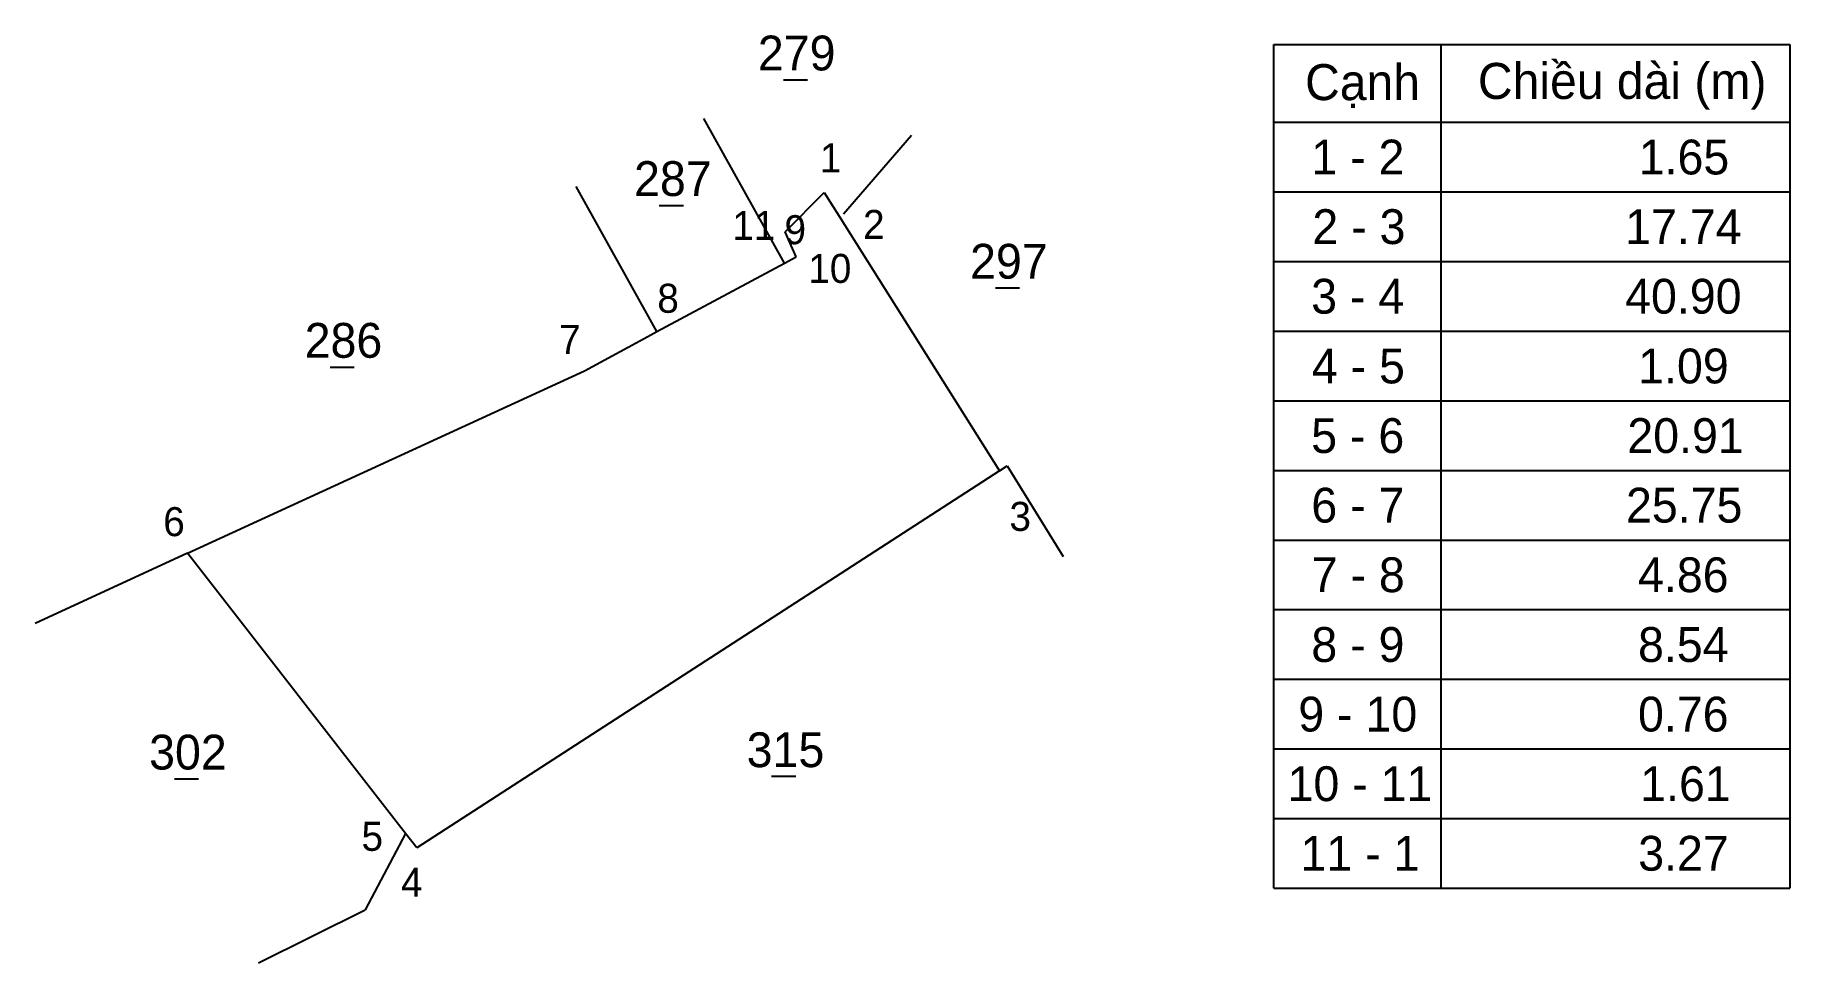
# Model space of a CAD drawing. Extents: x 547302 to 548246, y 1837997 to 1838207.
# Drawn here: x 547302.2 to 547405.6, y 1838076 to 1838130.7 of the extents above; entities that cross this region are included whole.
import ezdxf

# ---------------------------------------------------------------- set-up
doc = ezdxf.new("R2010")
doc.units = 0
doc.layers.add('Level 5', color=7, linetype='Continuous')

msp = doc.modelspace()

# ---------------------------------------------------------------- texts
at = {"layer": 'Level 5'}
for s, height, p in [('279', 2.051, (547344.77, 1838128.58)), ('Cạnh', 2.12, (547377.03, 1838126.83)), ('Chiều dài (m)', 2.1196, (547387.22, 1838126.9)), ('1 - 2', 2.051, (547377.4, 1838122.45)), ('1.65', 2.051, (547396.7, 1838122.45)), ('1', 1.71, (547348.42, 1838122.57)), ('287', 2.051, (547337.47, 1838121.18)), ('11', 1.709, (547343.26, 1838118.59)), ('2', 1.71, (547350.97, 1838118.65)), ('2 - 3', 2.051, (547377.46, 1838118.35)), ('17.74', 2.051, (547395.9, 1838118.35)), ('9', 1.71, (547346.34, 1838118.34)), ('297', 2.051, (547357.28, 1838116.31)), ('10', 1.709, (547347.74, 1838116.06)), ('8', 1.71, (547338.84, 1838114.3)), ('3 - 4', 2.051, (547377.39, 1838114.25)), ('40.90', 2.051, (547395.9, 1838114.25)), ('286', 2.051, (547318.05, 1838111.65)), ('7', 1.71, (547333.05, 1838111.87)), ('4 - 5', 2.051, (547377.43, 1838110.14)), ('1.09', 2.051, (547396.67, 1838110.14)), ('5 - 6', 2.051, (547377.39, 1838106.04)), ('20.91', 2.051, (547396.03, 1838106.04)), ('6 - 7', 2.051, (547377.4, 1838101.94)), ('25.75', 2.051, (547395.95, 1838101.94)), ('6', 1.71, (547309.71, 1838101.14)), ('3', 1.71, (547359.6, 1838101.45)), ('7 - 8', 2.051, (547377.42, 1838097.84)), ('4.86', 2.051, (547396.66, 1838097.84)), ('8 - 9', 2.051, (547377.4, 1838093.73)), ('8.54', 2.051, (547396.66, 1838093.73)), ('9 - 10', 2.051, (547376.63, 1838089.63)), ('0.76', 2.051, (547396.66, 1838089.63)), ('302', 2.051, (547308.88, 1838087.39)), ('315', 2.051, (547344.11, 1838087.53)), ('10 - 11', 2.051, (547376, 1838085.53)), ('1.61', 2.051, (547396.79, 1838085.53)), ('5', 1.71, (547321.4, 1838082.6)), ('11 - 1', 2.051, (547376.76, 1838081.43)), ('3.27', 2.051, (547396.67, 1838081.43)), ('4', 1.71, (547323.73, 1838079.89))]:
    msp.add_text(s, height=height, dxfattribs=at).set_placement(p)

# ---------------------------------------------------------------- linework, layer by layer
at = {"layer": 'Level 5'}
for p, q in [((547375.19, 1838130.11), (547405.61, 1838130.11)), ((547375.19, 1838080.4), (547375.19, 1838130.11)), ((547385.03, 1838130.11), (547385.03, 1838080.4)), ((547405.61, 1838130.11), (547405.61, 1838080.4)), ((547346.28, 1838128.03), (547347.69, 1838128.03)), ((547346.34, 1838117.23), (547341.59, 1838125.74)), ((547375.19, 1838125.53), (547405.61, 1838125.53)), ((547349.81, 1838120.14), (547353.83, 1838124.77)), ((547338.82, 1838113.19), (547334.05, 1838121.75)), ((547346.38, 1838119.06), (547348.68, 1838121.39)), ((547348.68, 1838121.39), (547349.56, 1838119.99)), ((547375.19, 1838121.42), (547405.61, 1838121.42)), ((547338.96, 1838120.63), (547340.38, 1838120.63)), ((547349.56, 1838119.99), (547359.01, 1838104.98)), ((547347.02, 1838117.59), (547346.38, 1838119.06)), ((547338.82, 1838113.19), (547346.34, 1838117.23)), ((547346.34, 1838117.23), (547347.02, 1838117.59)), ((547375.19, 1838117.32), (547405.61, 1838117.32)), ((547358.78, 1838115.77), (547360.2, 1838115.77)), ((547338.29, 1838112.9), (547338.82, 1838113.19)), ((547375.19, 1838113.22), (547405.61, 1838113.22)), ((547334.54, 1838110.89), (547338.29, 1838112.9)), ((547311.15, 1838100.13), (547334.54, 1838110.89)), ((547319.56, 1838111.1), (547320.97, 1838111.1)), ((547375.19, 1838109.12), (547405.61, 1838109.12)), ((547359.01, 1838104.98), (547324.66, 1838082.77)), ((547359.01, 1838104.98), (547359.47, 1838105.28)), ((547359.47, 1838105.28), (547362.77, 1838099.95)), ((547375.19, 1838105.01), (547405.61, 1838105.01)), ((547375.19, 1838100.91), (547405.61, 1838100.91)), ((547311.15, 1838100.13), (547302.16, 1838095.99)), ((547323.99, 1838083.63), (547311.15, 1838100.13)), ((547375.19, 1838096.81), (547405.61, 1838096.81)), ((547375.19, 1838092.71), (547405.61, 1838092.71)), ((547375.19, 1838088.6), (547405.61, 1838088.6)), ((547310.38, 1838086.84), (547311.8, 1838086.84)), ((547345.58, 1838086.99), (547347, 1838086.99)), ((547375.19, 1838084.5), (547405.61, 1838084.5)), ((547323.99, 1838083.63), (547321.62, 1838079.13)), ((547324.66, 1838082.77), (547323.99, 1838083.63)), ((547375.19, 1838080.4), (547405.61, 1838080.4)), ((547315.32, 1838076), (547321.62, 1838079.13))]:
    msp.add_line(p, q, dxfattribs=at)

msp.set_redraw_order([(e.dxf.handle, doc.entitydb.next_handle()) for e in msp.query("TEXT MTEXT ATTDEF DIMENSION ARC_DIMENSION")])  # texts and dimensions are drawn at this point

doc.saveas('drawing.dxf')
